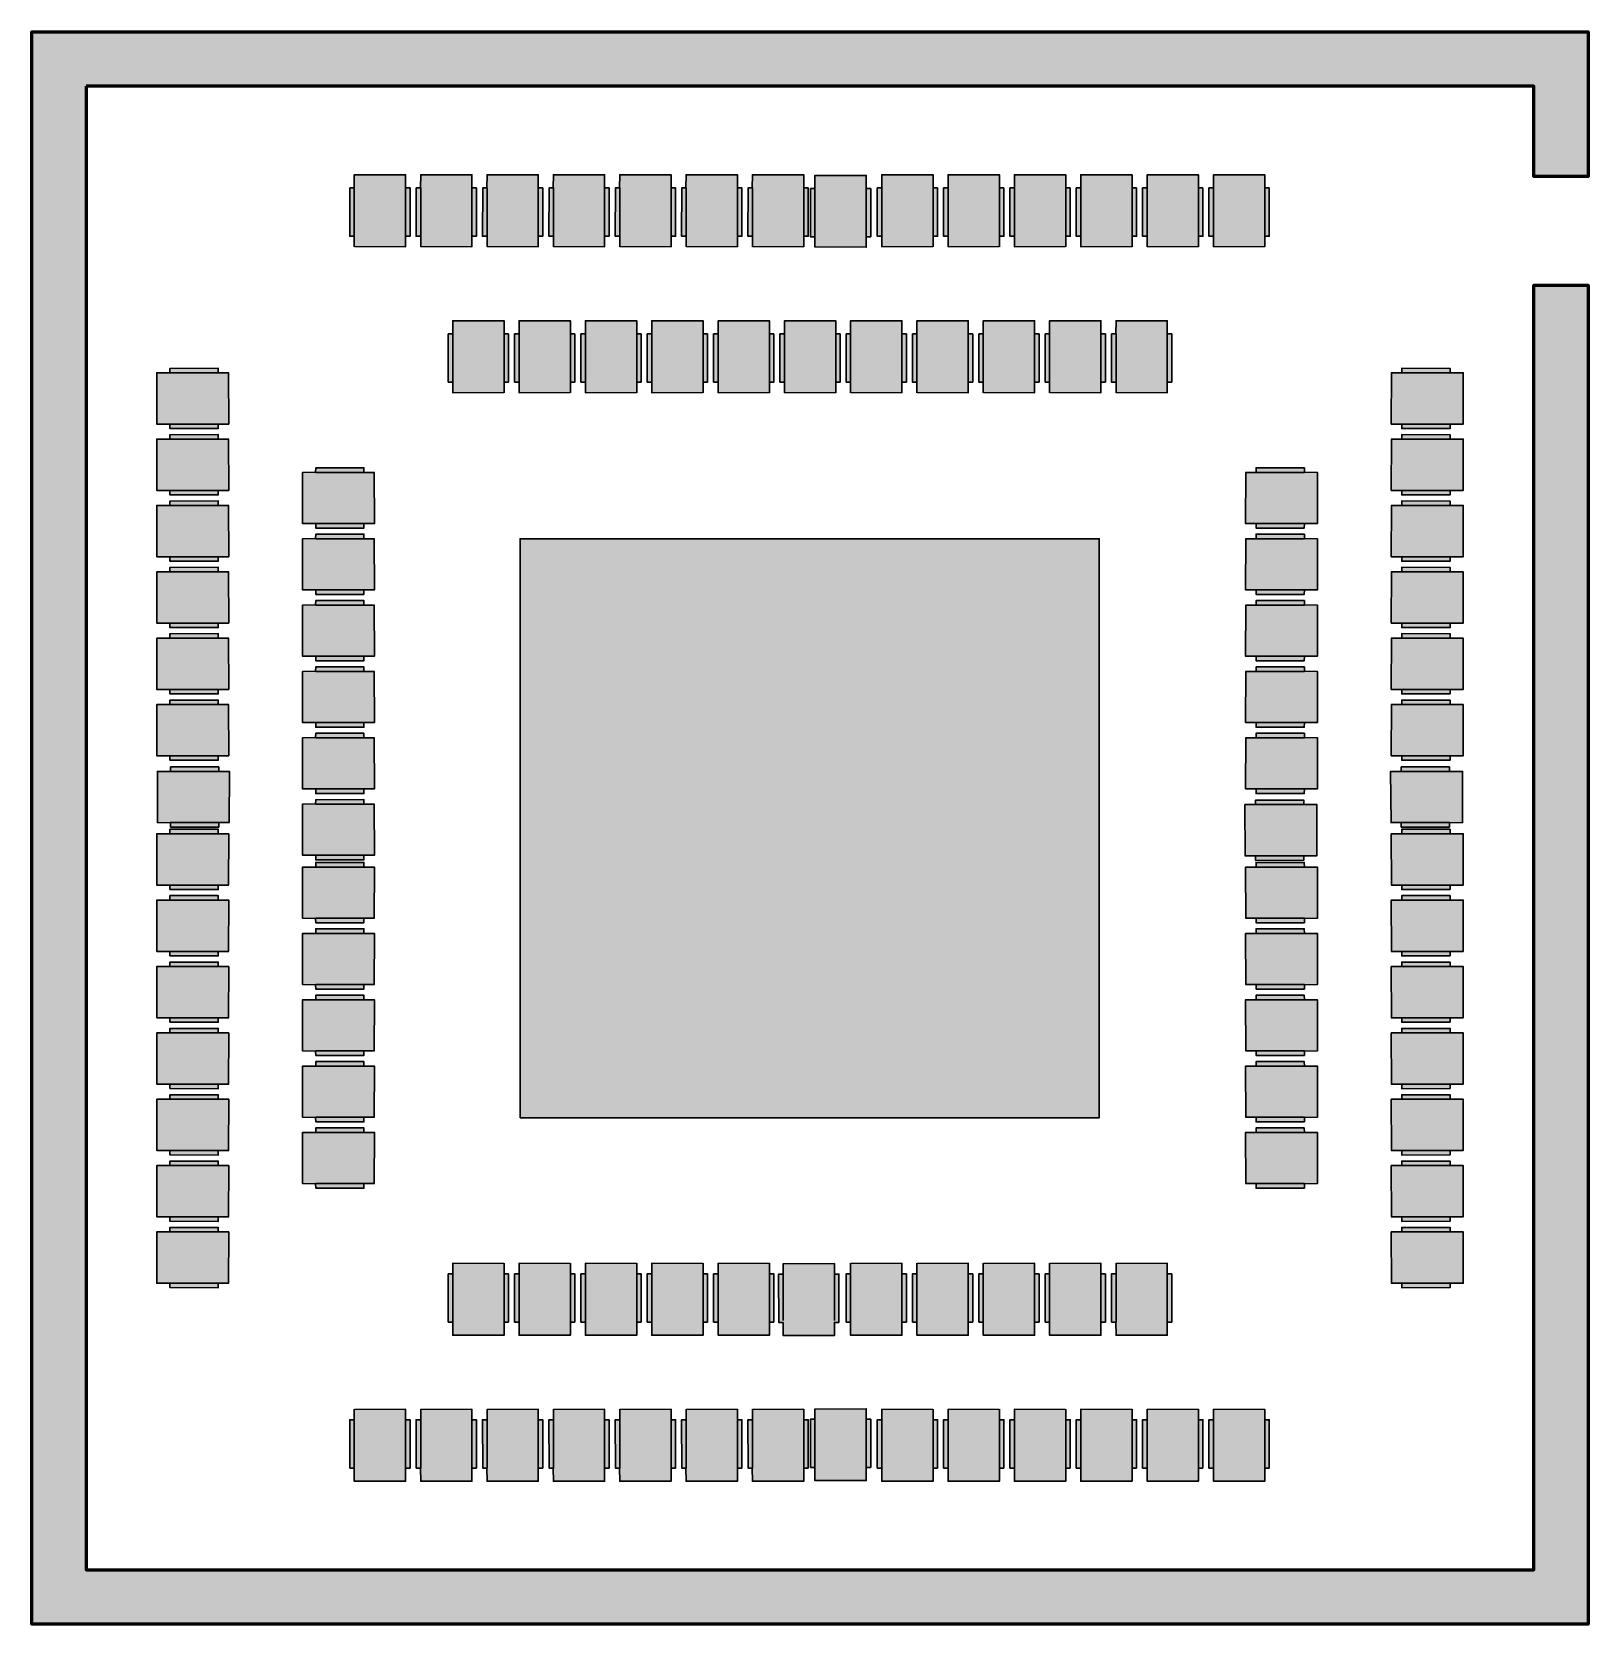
# Model space of a CAD drawing. Header units: feet. Extents: x 8.9 to 51.9, y 2 to 46.
import ezdxf

# ---------------------------------------------------------------- set-up
doc = ezdxf.new("R2010")
doc.units = ezdxf.units.FT
doc.header["$MEASUREMENT"] = 0
doc.linetypes.add('SOLID', pattern=[1, 1])
for name, color, linetype in [('SEATS', 7, 'SOLID'), ('STAGE', 7, 'SOLID'), ('WALLS', 7, 'SOLID')]:
    doc.layers.add(name, color=color, linetype=linetype)

msp = doc.modelspace()

# ---------------------------------------------------------------- hatches: boundary and pattern name
at = {"layer": 'SEATS', "linetype": 'SOLID', "true_color": 0xe6e6e6}
for points in [[(17.847, 40.051), (19.261, 40.042), (19.261, 40.333), (19.386, 40.333), (19.386, 41.666), (19.261, 41.667), (19.261, 42.029), (17.845, 42.029), (17.841, 41.67), (17.724, 41.667), (17.72, 40.333), (17.841, 40.333)], [(19.681, 40.051), (21.095, 40.042), (21.095, 40.333), (21.22, 40.333), (21.22, 41.666), (21.095, 41.667), (21.095, 42.029), (19.678, 42.029), (19.674, 41.67), (19.557, 41.667), (19.553, 40.333), (19.674, 40.333)], [(21.514, 40.051), (22.928, 40.042), (22.928, 40.333), (23.053, 40.333), (23.053, 41.666), (22.928, 41.667), (22.928, 42.029), (21.511, 42.029), (21.508, 41.67), (21.391, 41.667), (21.386, 40.333), (21.508, 40.333)], [(23.347, 40.051), (24.761, 40.042), (24.761, 40.333), (24.886, 40.333), (24.886, 41.666), (24.761, 41.667), (24.761, 42.029), (23.345, 42.029), (23.341, 41.67), (23.224, 41.667), (23.22, 40.333), (23.341, 40.333)], [(25.181, 40.051), (26.595, 40.042), (26.595, 40.333), (26.72, 40.333), (26.72, 41.666), (26.595, 41.667), (26.595, 42.029), (25.178, 42.029), (25.174, 41.67), (25.057, 41.667), (25.053, 40.333), (25.174, 40.333)], [(27.014, 40.051), (28.428, 40.042), (28.428, 40.333), (28.553, 40.333), (28.553, 41.666), (28.428, 41.667), (28.428, 42.029), (27.011, 42.029), (27.008, 41.67), (26.891, 41.667), (26.886, 40.333), (27.008, 40.333)], [(28.847, 40.051), (30.261, 40.042), (30.261, 40.333), (30.386, 40.333), (30.386, 41.666), (30.261, 41.667), (30.261, 42.029), (28.845, 42.029), (28.841, 41.67), (28.724, 41.667), (28.72, 40.333), (28.841, 40.333)], [(30.573, 40.035), (31.987, 40.025), (31.987, 40.317), (32.112, 40.317), (32.112, 41.65), (31.987, 41.65), (31.987, 42.013), (30.57, 42.013), (30.567, 41.654), (30.449, 41.65), (30.445, 40.317), (30.567, 40.317)], [(33.832, 40.051), (32.417, 40.042), (32.417, 40.333), (32.292, 40.333), (32.292, 41.666), (32.417, 41.667), (32.417, 42.029), (33.834, 42.029), (33.838, 41.67), (33.955, 41.667), (33.959, 40.333), (33.838, 40.333)], [(35.665, 40.051), (34.251, 40.042), (34.251, 40.333), (34.126, 40.333), (34.126, 41.666), (34.251, 41.667), (34.251, 42.029), (35.667, 42.029), (35.671, 41.67), (35.788, 41.667), (35.792, 40.333), (35.671, 40.333)], [(37.498, 40.051), (36.084, 40.042), (36.084, 40.333), (35.959, 40.333), (35.959, 41.666), (36.084, 41.667), (36.084, 42.029), (37.501, 42.029), (37.504, 41.67), (37.622, 41.667), (37.626, 40.333), (37.504, 40.333)], [(39.332, 40.051), (37.917, 40.042), (37.917, 40.333), (37.792, 40.333), (37.792, 41.666), (37.917, 41.667), (37.917, 42.029), (39.334, 42.029), (39.338, 41.67), (39.455, 41.667), (39.459, 40.333), (39.338, 40.333)], [(41.165, 40.051), (39.751, 40.042), (39.751, 40.333), (39.626, 40.333), (39.626, 41.666), (39.751, 41.667), (39.751, 42.029), (41.167, 42.029), (41.171, 41.67), (41.288, 41.667), (41.292, 40.333), (41.171, 40.333)], [(42.998, 40.051), (41.584, 40.042), (41.584, 40.333), (41.459, 40.333), (41.459, 41.666), (41.584, 41.667), (41.584, 42.029), (43.001, 42.029), (43.004, 41.67), (43.122, 41.667), (43.126, 40.333), (43.004, 40.333)], [(21.978, 36.017), (20.564, 36.007), (20.564, 36.299), (20.439, 36.299), (20.439, 37.632), (20.564, 37.632), (20.564, 37.995), (21.981, 37.995), (21.985, 37.636), (22.102, 37.632), (22.106, 36.299), (21.985, 36.299)], [(23.812, 36.017), (22.398, 36.007), (22.398, 36.299), (22.273, 36.299), (22.273, 37.632), (22.398, 37.632), (22.398, 37.995), (23.814, 37.995), (23.818, 37.636), (23.935, 37.632), (23.939, 36.299), (23.818, 36.299)], [(25.645, 36.017), (24.231, 36.007), (24.231, 36.299), (24.106, 36.299), (24.106, 37.632), (24.231, 37.632), (24.231, 37.995), (25.648, 37.995), (25.651, 37.636), (25.768, 37.632), (25.773, 36.299), (25.651, 36.299)], [(27.478, 36.017), (26.064, 36.007), (26.064, 36.299), (25.939, 36.299), (25.939, 37.632), (26.064, 37.632), (26.064, 37.995), (27.481, 37.995), (27.485, 37.636), (27.602, 37.632), (27.606, 36.299), (27.485, 36.299)], [(29.312, 36.017), (27.898, 36.007), (27.898, 36.299), (27.773, 36.299), (27.773, 37.632), (27.898, 37.632), (27.898, 37.995), (29.314, 37.995), (29.318, 37.636), (29.435, 37.632), (29.439, 36.299), (29.318, 36.299)], [(31.145, 36.017), (29.731, 36.007), (29.731, 36.299), (29.606, 36.299), (29.606, 37.632), (29.731, 37.632), (29.731, 37.995), (31.148, 37.995), (31.151, 37.636), (31.268, 37.632), (31.273, 36.299), (31.151, 36.299)], [(31.559, 36.017), (32.973, 36.007), (32.973, 36.299), (33.098, 36.299), (33.098, 37.632), (32.973, 37.632), (32.973, 37.995), (31.556, 37.995), (31.553, 37.636), (31.435, 37.632), (31.431, 36.299), (31.553, 36.299)], [(33.392, 36.017), (34.806, 36.007), (34.806, 36.299), (34.931, 36.299), (34.931, 37.632), (34.806, 37.632), (34.806, 37.995), (33.39, 37.995), (33.386, 37.636), (33.269, 37.632), (33.265, 36.299), (33.386, 36.299)], [(35.226, 36.017), (36.64, 36.007), (36.64, 36.299), (36.765, 36.299), (36.765, 37.632), (36.64, 37.632), (36.64, 37.995), (35.223, 37.995), (35.219, 37.636), (35.102, 37.632), (35.098, 36.299), (35.219, 36.299)], [(37.059, 36.017), (38.473, 36.007), (38.473, 36.299), (38.598, 36.299), (38.598, 37.632), (38.473, 37.632), (38.473, 37.995), (37.056, 37.995), (37.053, 37.636), (36.935, 37.632), (36.931, 36.299), (37.053, 36.299)], [(38.892, 36.017), (40.306, 36.007), (40.306, 36.299), (40.431, 36.299), (40.431, 37.632), (40.306, 37.632), (40.306, 37.995), (38.89, 37.995), (38.886, 37.636), (38.769, 37.632), (38.765, 36.299), (38.886, 36.299)], [(14.367, 36.555), (14.376, 35.141), (14.085, 35.141), (14.085, 35.016), (12.751, 35.016), (12.751, 35.141), (12.388, 35.141), (12.388, 36.557), (12.747, 36.561), (12.751, 36.678), (14.085, 36.682), (14.085, 36.561)], [(46.504, 36.555), (46.494, 35.141), (46.786, 35.141), (46.786, 35.016), (48.119, 35.016), (48.119, 35.141), (48.482, 35.141), (48.482, 36.557), (48.123, 36.561), (48.119, 36.678), (46.786, 36.682), (46.786, 36.561)], [(14.367, 34.722), (14.376, 33.307), (14.085, 33.307), (14.085, 33.182), (12.751, 33.182), (12.751, 33.307), (12.388, 33.307), (12.388, 34.724), (12.747, 34.728), (12.751, 34.845), (14.085, 34.849), (14.085, 34.728)], [(46.504, 34.722), (46.494, 33.307), (46.786, 33.307), (46.786, 33.182), (48.119, 33.182), (48.119, 33.307), (48.482, 33.307), (48.482, 34.724), (48.123, 34.728), (48.119, 34.845), (46.786, 34.849), (46.786, 34.728)], [(18.393, 33.805), (18.402, 32.39), (18.11, 32.39), (18.11, 32.265), (16.777, 32.265), (16.777, 32.39), (16.414, 32.39), (16.414, 33.807), (16.773, 33.811), (16.777, 33.928), (18.11, 33.932), (18.11, 33.811)], [(42.478, 33.805), (42.469, 32.39), (42.76, 32.39), (42.76, 32.265), (44.093, 32.265), (44.094, 32.39), (44.456, 32.39), (44.456, 33.807), (44.097, 33.811), (44.094, 33.928), (42.76, 33.932), (42.76, 33.811)], [(14.367, 32.888), (14.376, 31.474), (14.085, 31.474), (14.085, 31.349), (12.751, 31.349), (12.751, 31.474), (12.388, 31.474), (12.388, 32.891), (12.747, 32.894), (12.751, 33.012), (14.085, 33.016), (14.085, 32.894)], [(46.504, 32.888), (46.494, 31.474), (46.786, 31.474), (46.786, 31.349), (48.119, 31.349), (48.119, 31.474), (48.482, 31.474), (48.482, 32.891), (48.123, 32.894), (48.119, 33.012), (46.786, 33.016), (46.786, 32.894)], [(18.393, 31.971), (18.402, 30.557), (18.11, 30.557), (18.11, 30.432), (16.777, 30.432), (16.777, 30.557), (16.414, 30.557), (16.414, 31.974), (16.773, 31.977), (16.777, 32.095), (18.11, 32.099), (18.11, 31.977)], [(42.478, 31.971), (42.469, 30.557), (42.76, 30.557), (42.76, 30.432), (44.093, 30.432), (44.094, 30.557), (44.456, 30.557), (44.456, 31.974), (44.097, 31.977), (44.094, 32.095), (42.76, 32.099), (42.76, 31.977)], [(14.367, 31.055), (14.376, 29.641), (14.085, 29.641), (14.085, 29.516), (12.751, 29.516), (12.751, 29.641), (12.388, 29.641), (12.388, 31.057), (12.747, 31.061), (12.751, 31.178), (14.085, 31.182), (14.085, 31.061)], [(46.504, 31.055), (46.494, 29.641), (46.786, 29.641), (46.786, 29.516), (48.119, 29.516), (48.119, 29.641), (48.482, 29.641), (48.482, 31.057), (48.123, 31.061), (48.119, 31.178), (46.786, 31.182), (46.786, 31.061)], [(18.393, 30.138), (18.402, 28.724), (18.11, 28.724), (18.11, 28.599), (16.777, 28.599), (16.777, 28.724), (16.414, 28.724), (16.414, 30.14), (16.773, 30.144), (16.777, 30.261), (18.11, 30.265), (18.11, 30.144)], [(42.478, 30.138), (42.469, 28.724), (42.76, 28.724), (42.76, 28.599), (44.093, 28.599), (44.094, 28.724), (44.456, 28.724), (44.456, 30.14), (44.097, 30.144), (44.094, 30.261), (42.76, 30.265), (42.76, 30.144)], [(14.367, 29.222), (14.376, 27.807), (14.085, 27.807), (14.085, 27.682), (12.751, 27.682), (12.751, 27.807), (12.388, 27.807), (12.388, 29.224), (12.747, 29.228), (12.751, 29.345), (14.085, 29.349), (14.085, 29.228)], [(46.504, 29.222), (46.494, 27.807), (46.786, 27.807), (46.786, 27.682), (48.119, 27.682), (48.119, 27.807), (48.482, 27.807), (48.482, 29.224), (48.123, 29.228), (48.119, 29.345), (46.786, 29.349), (46.786, 29.228)], [(18.393, 28.305), (18.402, 26.89), (18.11, 26.89), (18.11, 26.765), (16.777, 26.765), (16.777, 26.89), (16.414, 26.89), (16.414, 28.307), (16.773, 28.311), (16.777, 28.428), (18.11, 28.432), (18.11, 28.311)], [(42.478, 28.305), (42.469, 26.89), (42.76, 26.89), (42.76, 26.765), (44.093, 26.765), (44.094, 26.89), (44.456, 26.89), (44.456, 28.307), (44.097, 28.311), (44.094, 28.428), (42.76, 28.432), (42.76, 28.311)], [(14.367, 27.388), (14.376, 25.974), (14.085, 25.974), (14.085, 25.849), (12.751, 25.849), (12.751, 25.974), (12.388, 25.974), (12.388, 27.391), (12.747, 27.394), (12.751, 27.512), (14.085, 27.516), (14.085, 27.394)], [(46.504, 27.388), (46.494, 25.974), (46.786, 25.974), (46.786, 25.849), (48.119, 25.849), (48.119, 25.974), (48.482, 25.974), (48.482, 27.391), (48.123, 27.394), (48.119, 27.512), (46.786, 27.516), (46.786, 27.394)], [(18.393, 26.471), (18.402, 25.057), (18.11, 25.057), (18.11, 24.932), (16.777, 24.932), (16.777, 25.057), (16.414, 25.057), (16.414, 26.474), (16.773, 26.477), (16.777, 26.595), (18.11, 26.599), (18.11, 26.477)], [(42.478, 26.471), (42.469, 25.057), (42.76, 25.057), (42.76, 24.932), (44.093, 24.932), (44.094, 25.057), (44.456, 25.057), (44.456, 26.474), (44.097, 26.477), (44.094, 26.595), (42.76, 26.599), (42.76, 26.477)], [(14.383, 24.129), (14.392, 25.544), (14.101, 25.544), (14.101, 25.669), (12.768, 25.669), (12.767, 25.544), (12.405, 25.544), (12.405, 24.127), (12.764, 24.123), (12.767, 24.006), (14.101, 24.002), (14.101, 24.123)], [(46.488, 24.129), (46.478, 25.544), (46.77, 25.544), (46.77, 25.669), (48.103, 25.669), (48.103, 25.544), (48.466, 25.544), (48.466, 24.127), (48.107, 24.123), (48.103, 24.006), (46.77, 24.002), (46.77, 24.123)], [(18.393, 24.638), (18.402, 23.224), (18.11, 23.224), (18.11, 23.099), (16.777, 23.099), (16.777, 23.224), (16.414, 23.224), (16.414, 24.64), (16.773, 24.644), (16.777, 24.761), (18.11, 24.765), (18.11, 24.644)], [(42.462, 23.212), (42.452, 24.627), (42.744, 24.627), (42.744, 24.752), (44.077, 24.752), (44.077, 24.627), (44.44, 24.627), (44.44, 23.21), (44.081, 23.206), (44.077, 23.089), (42.744, 23.085), (42.744, 23.206)], [(14.367, 22.404), (14.376, 23.818), (14.085, 23.818), (14.085, 23.943), (12.751, 23.943), (12.751, 23.818), (12.388, 23.818), (12.388, 22.401), (12.747, 22.398), (12.751, 22.281), (14.085, 22.276), (14.085, 22.398)], [(46.504, 22.404), (46.494, 23.818), (46.786, 23.818), (46.786, 23.943), (48.119, 23.943), (48.119, 23.818), (48.482, 23.818), (48.482, 22.401), (48.123, 22.398), (48.119, 22.281), (46.786, 22.276), (46.786, 22.398)], [(18.393, 21.487), (18.402, 22.901), (18.11, 22.901), (18.11, 23.026), (16.777, 23.026), (16.777, 22.901), (16.414, 22.901), (16.414, 21.484), (16.773, 21.481), (16.777, 21.363), (18.11, 21.359), (18.11, 21.481)], [(42.478, 21.487), (42.469, 22.901), (42.76, 22.901), (42.76, 23.026), (44.093, 23.026), (44.094, 22.901), (44.456, 22.901), (44.456, 21.484), (44.097, 21.481), (44.094, 21.363), (42.76, 21.359), (42.76, 21.481)], [(14.367, 20.571), (14.376, 21.985), (14.085, 21.985), (14.085, 22.11), (12.751, 22.11), (12.751, 21.985), (12.388, 21.985), (12.388, 20.568), (12.747, 20.564), (12.751, 20.447), (14.085, 20.443), (14.085, 20.564)], [(46.504, 20.571), (46.494, 21.985), (46.786, 21.985), (46.786, 22.11), (48.119, 22.11), (48.119, 21.985), (48.482, 21.985), (48.482, 20.568), (48.123, 20.564), (48.119, 20.447), (46.786, 20.443), (46.786, 20.564)], [(18.393, 19.654), (18.402, 21.068), (18.11, 21.068), (18.11, 21.193), (16.777, 21.193), (16.777, 21.068), (16.414, 21.068), (16.414, 19.651), (16.773, 19.647), (16.777, 19.53), (18.11, 19.526), (18.11, 19.647)], [(42.478, 19.654), (42.469, 21.068), (42.76, 21.068), (42.76, 21.193), (44.093, 21.193), (44.094, 21.068), (44.456, 21.068), (44.456, 19.651), (44.097, 19.647), (44.094, 19.53), (42.76, 19.526), (42.76, 19.647)], [(14.367, 18.737), (14.376, 20.151), (14.085, 20.151), (14.085, 20.276), (12.751, 20.276), (12.751, 20.151), (12.388, 20.151), (12.388, 18.735), (12.747, 18.731), (12.751, 18.614), (14.085, 18.61), (14.085, 18.731)], [(46.504, 18.737), (46.494, 20.151), (46.786, 20.151), (46.786, 20.276), (48.119, 20.276), (48.119, 20.151), (48.482, 20.151), (48.482, 18.735), (48.123, 18.731), (48.119, 18.614), (46.786, 18.61), (46.786, 18.731)], [(18.393, 17.82), (18.402, 19.234), (18.11, 19.234), (18.11, 19.359), (16.777, 19.359), (16.777, 19.234), (16.414, 19.234), (16.414, 17.818), (16.773, 17.814), (16.777, 17.697), (18.11, 17.693), (18.11, 17.814)], [(42.478, 17.82), (42.469, 19.234), (42.76, 19.234), (42.76, 19.359), (44.093, 19.359), (44.094, 19.234), (44.456, 19.234), (44.456, 17.818), (44.097, 17.814), (44.094, 17.697), (42.76, 17.693), (42.76, 17.814)], [(14.367, 16.904), (14.376, 18.318), (14.085, 18.318), (14.085, 18.443), (12.751, 18.443), (12.751, 18.318), (12.388, 18.318), (12.388, 16.901), (12.747, 16.898), (12.751, 16.781), (14.085, 16.776), (14.085, 16.898)], [(46.504, 16.904), (46.494, 18.318), (46.786, 18.318), (46.786, 18.443), (48.119, 18.443), (48.119, 18.318), (48.482, 18.318), (48.482, 16.901), (48.123, 16.898), (48.119, 16.781), (46.786, 16.776), (46.786, 16.898)], [(18.393, 15.987), (18.402, 17.401), (18.11, 17.401), (18.11, 17.526), (16.777, 17.526), (16.777, 17.401), (16.414, 17.401), (16.414, 15.984), (16.773, 15.981), (16.777, 15.863), (18.11, 15.859), (18.11, 15.981)], [(42.478, 15.987), (42.469, 17.401), (42.76, 17.401), (42.76, 17.526), (44.093, 17.526), (44.094, 17.401), (44.456, 17.401), (44.456, 15.984), (44.097, 15.981), (44.094, 15.863), (42.76, 15.859), (42.76, 15.981)], [(14.367, 15.071), (14.376, 16.485), (14.085, 16.485), (14.085, 16.61), (12.751, 16.61), (12.751, 16.485), (12.388, 16.485), (12.388, 15.068), (12.747, 15.064), (12.751, 14.947), (14.085, 14.943), (14.085, 15.064)], [(46.504, 15.071), (46.494, 16.485), (46.786, 16.485), (46.786, 16.61), (48.119, 16.61), (48.119, 16.485), (48.482, 16.485), (48.482, 15.068), (48.123, 15.064), (48.119, 14.947), (46.786, 14.943), (46.786, 15.064)], [(18.393, 14.154), (18.402, 15.568), (18.11, 15.568), (18.11, 15.693), (16.777, 15.693), (16.777, 15.568), (16.414, 15.568), (16.414, 14.151), (16.773, 14.147), (16.777, 14.03), (18.11, 14.026), (18.11, 14.147)], [(42.478, 14.154), (42.469, 15.568), (42.76, 15.568), (42.76, 15.693), (44.093, 15.693), (44.094, 15.568), (44.456, 15.568), (44.456, 14.151), (44.097, 14.147), (44.094, 14.03), (42.76, 14.026), (42.76, 14.147)], [(14.367, 13.237), (14.376, 14.651), (14.085, 14.651), (14.085, 14.776), (12.751, 14.776), (12.751, 14.651), (12.388, 14.651), (12.388, 13.235), (12.747, 13.231), (12.751, 13.114), (14.085, 13.11), (14.085, 13.231)], [(46.504, 13.237), (46.494, 14.651), (46.786, 14.651), (46.786, 14.776), (48.119, 14.776), (48.119, 14.651), (48.482, 14.651), (48.482, 13.235), (48.123, 13.231), (48.119, 13.114), (46.786, 13.11), (46.786, 13.231)], [(14.367, 11.404), (14.376, 12.818), (14.085, 12.818), (14.085, 12.943), (12.751, 12.943), (12.751, 12.818), (12.388, 12.818), (12.388, 11.401), (12.747, 11.398), (12.751, 11.281), (14.085, 11.276), (14.085, 11.398)], [(46.504, 11.404), (46.494, 12.818), (46.786, 12.818), (46.786, 12.943), (48.119, 12.943), (48.119, 12.818), (48.482, 12.818), (48.482, 11.401), (48.123, 11.398), (48.119, 11.281), (46.786, 11.276), (46.786, 11.398)], [(21.978, 11.941), (20.564, 11.951), (20.564, 11.659), (20.439, 11.659), (20.439, 10.326), (20.564, 10.326), (20.564, 9.963), (21.981, 9.963), (21.985, 10.322), (22.102, 10.326), (22.106, 11.659), (21.985, 11.659)], [(23.812, 11.941), (22.398, 11.951), (22.398, 11.659), (22.273, 11.659), (22.273, 10.326), (22.398, 10.326), (22.398, 9.963), (23.814, 9.963), (23.818, 10.322), (23.935, 10.326), (23.939, 11.659), (23.818, 11.659)], [(25.645, 11.941), (24.231, 11.951), (24.231, 11.659), (24.106, 11.659), (24.106, 10.326), (24.231, 10.326), (24.231, 9.963), (25.648, 9.963), (25.651, 10.322), (25.768, 10.326), (25.773, 11.659), (25.651, 11.659)], [(27.478, 11.941), (26.064, 11.951), (26.064, 11.659), (25.939, 11.659), (25.939, 10.326), (26.064, 10.326), (26.064, 9.963), (27.481, 9.963), (27.485, 10.322), (27.602, 10.326), (27.606, 11.659), (27.485, 11.659)], [(29.312, 11.941), (27.898, 11.951), (27.898, 11.659), (27.773, 11.659), (27.773, 10.326), (27.898, 10.326), (27.898, 9.963), (29.314, 9.963), (29.318, 10.322), (29.435, 10.326), (29.439, 11.659), (29.318, 11.659)], [(29.697, 11.933), (31.111, 11.942), (31.111, 11.651), (31.236, 11.651), (31.236, 10.317), (31.111, 10.317), (31.111, 9.954), (29.694, 9.954), (29.69, 10.313), (29.573, 10.317), (29.569, 11.651), (29.69, 11.651)], [(31.559, 11.941), (32.973, 11.951), (32.973, 11.659), (33.098, 11.659), (33.098, 10.326), (32.973, 10.326), (32.973, 9.963), (31.556, 9.963), (31.553, 10.322), (31.435, 10.326), (31.431, 11.659), (31.553, 11.659)], [(33.392, 11.941), (34.806, 11.951), (34.806, 11.659), (34.931, 11.659), (34.931, 10.326), (34.806, 10.326), (34.806, 9.963), (33.39, 9.963), (33.386, 10.322), (33.269, 10.326), (33.265, 11.659), (33.386, 11.659)], [(35.226, 11.941), (36.64, 11.951), (36.64, 11.659), (36.765, 11.659), (36.765, 10.326), (36.64, 10.326), (36.64, 9.963), (35.223, 9.963), (35.219, 10.322), (35.102, 10.326), (35.098, 11.659), (35.219, 11.659)], [(37.059, 11.941), (38.473, 11.951), (38.473, 11.659), (38.598, 11.659), (38.598, 10.326), (38.473, 10.326), (38.473, 9.963), (37.056, 9.963), (37.053, 10.322), (36.935, 10.326), (36.931, 11.659), (37.053, 11.659)], [(38.892, 11.941), (40.306, 11.951), (40.306, 11.659), (40.431, 11.659), (40.431, 10.326), (40.306, 10.326), (40.306, 9.963), (38.89, 9.963), (38.886, 10.322), (38.769, 10.326), (38.765, 11.659), (38.886, 11.659)], [(30.573, 7.924), (31.987, 7.933), (31.987, 7.641), (32.112, 7.641), (32.112, 6.308), (31.987, 6.308), (31.987, 5.945), (30.57, 5.945), (30.567, 6.304), (30.449, 6.308), (30.445, 7.641), (30.567, 7.641)], [(17.847, 7.907), (19.261, 7.917), (19.261, 7.625), (19.386, 7.625), (19.386, 6.292), (19.261, 6.292), (19.261, 5.929), (17.845, 5.929), (17.841, 6.288), (17.724, 6.292), (17.72, 7.625), (17.841, 7.625)], [(19.681, 7.907), (21.095, 7.917), (21.095, 7.625), (21.22, 7.625), (21.22, 6.292), (21.095, 6.292), (21.095, 5.929), (19.678, 5.929), (19.674, 6.288), (19.557, 6.292), (19.553, 7.625), (19.674, 7.625)], [(21.514, 7.907), (22.928, 7.917), (22.928, 7.625), (23.053, 7.625), (23.053, 6.292), (22.928, 6.292), (22.928, 5.929), (21.511, 5.929), (21.508, 6.288), (21.391, 6.292), (21.386, 7.625), (21.508, 7.625)], [(23.347, 7.907), (24.761, 7.917), (24.761, 7.625), (24.886, 7.625), (24.886, 6.292), (24.761, 6.292), (24.761, 5.929), (23.345, 5.929), (23.341, 6.288), (23.224, 6.292), (23.22, 7.625), (23.341, 7.625)], [(25.181, 7.907), (26.595, 7.917), (26.595, 7.625), (26.72, 7.625), (26.72, 6.292), (26.595, 6.292), (26.595, 5.929), (25.178, 5.929), (25.174, 6.288), (25.057, 6.292), (25.053, 7.625), (25.174, 7.625)], [(27.014, 7.907), (28.428, 7.917), (28.428, 7.625), (28.553, 7.625), (28.553, 6.292), (28.428, 6.292), (28.428, 5.929), (27.011, 5.929), (27.008, 6.288), (26.891, 6.292), (26.886, 7.625), (27.008, 7.625)], [(28.847, 7.907), (30.261, 7.917), (30.261, 7.625), (30.386, 7.625), (30.386, 6.292), (30.261, 6.292), (30.261, 5.929), (28.845, 5.929), (28.841, 6.288), (28.724, 6.292), (28.72, 7.625), (28.841, 7.625)], [(33.832, 7.907), (32.417, 7.917), (32.417, 7.625), (32.292, 7.625), (32.292, 6.292), (32.417, 6.292), (32.417, 5.929), (33.834, 5.929), (33.838, 6.288), (33.955, 6.292), (33.959, 7.625), (33.838, 7.625)], [(35.665, 7.907), (34.251, 7.917), (34.251, 7.625), (34.126, 7.625), (34.126, 6.292), (34.251, 6.292), (34.251, 5.929), (35.667, 5.929), (35.671, 6.288), (35.788, 6.292), (35.792, 7.625), (35.671, 7.625)], [(37.498, 7.907), (36.084, 7.917), (36.084, 7.625), (35.959, 7.625), (35.959, 6.292), (36.084, 6.292), (36.084, 5.929), (37.501, 5.929), (37.504, 6.288), (37.622, 6.292), (37.626, 7.625), (37.504, 7.625)], [(39.332, 7.907), (37.917, 7.917), (37.917, 7.625), (37.792, 7.625), (37.792, 6.292), (37.917, 6.292), (37.917, 5.929), (39.334, 5.929), (39.338, 6.288), (39.455, 6.292), (39.459, 7.625), (39.338, 7.625)], [(41.165, 7.907), (39.751, 7.917), (39.751, 7.625), (39.626, 7.625), (39.626, 6.292), (39.751, 6.292), (39.751, 5.929), (41.167, 5.929), (41.171, 6.288), (41.288, 6.292), (41.292, 7.625), (41.171, 7.625)], [(42.998, 7.907), (41.584, 7.917), (41.584, 7.625), (41.459, 7.625), (41.459, 6.292), (41.584, 6.292), (41.584, 5.929), (43.001, 5.929), (43.004, 6.288), (43.122, 6.292), (43.126, 7.625), (43.004, 7.625)]]:
    msp.add_hatch(color=254, dxfattribs=at).paths.add_polyline_path(points, is_closed=False, flags=0)
at = {"layer": 'STAGE', "linetype": 'SOLID', "true_color": 0xf9f7fa}
msp.add_hatch(color=7, dxfattribs=at).paths.add_polyline_path([(22.426, 15.972), (38.426, 15.972), (38.426, 31.972), (22.426, 31.972)], flags=0)
at = {"layer": 'WALLS', "linetype": 'SOLID', "true_color": 0xe6e6e5}
msp.add_hatch(color=254, dxfattribs=at).paths.add_polyline_path([(10.435, 44.479), (10.435, 3.479), (50.435, 3.479), (50.435, 38.979), (51.935, 38.979), (51.935, 1.979), (8.935, 1.979), (8.935, 45.979), (51.935, 45.979), (51.935, 41.979), (50.435, 41.979), (50.435, 44.479)], flags=0)

# ---------------------------------------------------------------- linework, layer by layer
at = {"layer": 'SEATS', "color": 253, "linetype": 'SOLID', "lineweight": 30, "true_color": 0x999999}
for p, q in [((17.845, 41.667), (17.845, 40.333)), ((19.261, 41.667), (19.261, 40.333)), ((19.678, 41.667), (19.678, 40.333)), ((21.095, 41.667), (21.095, 40.333)), ((21.511, 41.667), (21.511, 40.333)), ((22.928, 41.667), (22.928, 40.333)), ((23.345, 41.667), (23.345, 40.333)), ((24.761, 41.667), (24.761, 40.333)), ((25.178, 41.667), (25.178, 40.333)), ((26.595, 41.667), (26.595, 40.333)), ((27.011, 41.667), (27.011, 40.333)), ((28.428, 41.667), (28.428, 40.333)), ((28.845, 41.667), (28.845, 40.333)), ((30.261, 41.667), (30.261, 40.333)), ((30.57, 41.65), (30.57, 40.317)), ((31.987, 41.65), (31.987, 40.317)), ((32.417, 41.666), (32.417, 40.333)), ((33.834, 41.667), (33.834, 40.333)), ((34.251, 41.666), (34.251, 40.333)), ((35.667, 41.667), (35.667, 40.333)), ((36.084, 41.666), (36.084, 40.333)), ((37.501, 41.667), (37.501, 40.333)), ((37.917, 41.666), (37.917, 40.333)), ((39.334, 41.667), (39.334, 40.333)), ((39.751, 41.666), (39.751, 40.333)), ((41.167, 41.667), (41.167, 40.333)), ((41.584, 41.666), (41.584, 40.333)), ((43.001, 41.667), (43.001, 40.333)), ((17.845, 40.042), (17.845, 40.333)), ((19.678, 40.042), (19.678, 40.333)), ((21.511, 40.042), (21.511, 40.333)), ((23.345, 40.042), (23.345, 40.333)), ((25.178, 40.042), (25.178, 40.333)), ((27.011, 40.042), (27.011, 40.333)), ((28.845, 40.042), (28.845, 40.333)), ((30.57, 40.025), (30.57, 40.317)), ((33.834, 40.042), (33.834, 40.333)), ((35.667, 40.042), (35.667, 40.333)), ((37.501, 40.042), (37.501, 40.333)), ((39.334, 40.042), (39.334, 40.333)), ((41.167, 40.042), (41.167, 40.333)), ((43.001, 40.042), (43.001, 40.333)), ((20.564, 37.632), (20.564, 36.299)), ((21.981, 37.633), (21.981, 36.299)), ((22.398, 37.632), (22.398, 36.299)), ((23.814, 37.633), (23.814, 36.299)), ((24.231, 37.632), (24.231, 36.299)), ((25.648, 37.633), (25.648, 36.299)), ((26.064, 37.632), (26.064, 36.299)), ((27.481, 37.633), (27.481, 36.299)), ((27.898, 37.632), (27.898, 36.299)), ((29.314, 37.633), (29.314, 36.299)), ((29.731, 37.632), (29.731, 36.299)), ((31.148, 37.633), (31.148, 36.299)), ((31.556, 37.633), (31.556, 36.299)), ((32.973, 37.632), (32.973, 36.299)), ((33.39, 37.633), (33.39, 36.299)), ((34.806, 37.632), (34.806, 36.299)), ((35.223, 37.633), (35.223, 36.299)), ((36.64, 37.632), (36.64, 36.299)), ((37.056, 37.633), (37.056, 36.299)), ((38.473, 37.632), (38.473, 36.299)), ((38.89, 37.633), (38.89, 36.299)), ((40.306, 37.632), (40.306, 36.299)), ((12.751, 36.557), (14.084, 36.557)), ((14.376, 36.557), (14.085, 36.557)), ((46.494, 36.557), (46.786, 36.557)), ((48.12, 36.557), (46.786, 36.557)), ((21.981, 36.007), (21.981, 36.299)), ((23.814, 36.007), (23.814, 36.299)), ((25.648, 36.007), (25.648, 36.299)), ((27.481, 36.007), (27.481, 36.299)), ((29.314, 36.007), (29.314, 36.299)), ((31.148, 36.007), (31.148, 36.299)), ((31.556, 36.007), (31.556, 36.299)), ((33.39, 36.007), (33.39, 36.299)), ((35.223, 36.007), (35.223, 36.299)), ((37.056, 36.007), (37.056, 36.299)), ((38.89, 36.007), (38.89, 36.299)), ((12.751, 35.141), (14.085, 35.141)), ((48.119, 35.141), (46.786, 35.141)), ((12.751, 34.724), (14.084, 34.724)), ((14.376, 34.724), (14.085, 34.724)), ((46.494, 34.724), (46.786, 34.724)), ((48.12, 34.724), (46.786, 34.724)), ((16.777, 33.807), (18.11, 33.807)), ((18.402, 33.807), (18.11, 33.807)), ((42.469, 33.807), (42.76, 33.807)), ((44.094, 33.807), (42.76, 33.807)), ((12.751, 33.307), (14.085, 33.307)), ((48.119, 33.307), (46.786, 33.307)), ((12.751, 32.891), (14.084, 32.891)), ((14.376, 32.891), (14.085, 32.891)), ((46.494, 32.891), (46.786, 32.891)), ((48.12, 32.891), (46.786, 32.891)), ((16.777, 32.39), (18.11, 32.39)), ((44.094, 32.39), (42.76, 32.39)), ((16.777, 31.974), (18.11, 31.974)), ((18.402, 31.974), (18.11, 31.974)), ((42.469, 31.974), (42.76, 31.974)), ((44.094, 31.974), (42.76, 31.974)), ((12.751, 31.474), (14.085, 31.474)), ((48.119, 31.474), (46.786, 31.474)), ((12.751, 31.057), (14.084, 31.057)), ((14.376, 31.057), (14.085, 31.057)), ((46.494, 31.057), (46.786, 31.057)), ((48.12, 31.057), (46.786, 31.057)), ((16.777, 30.557), (18.11, 30.557)), ((44.094, 30.557), (42.76, 30.557)), ((16.777, 30.14), (18.11, 30.14)), ((18.402, 30.14), (18.11, 30.14)), ((42.469, 30.14), (42.76, 30.14)), ((44.094, 30.14), (42.76, 30.14)), ((12.751, 29.641), (14.085, 29.641)), ((48.119, 29.641), (46.786, 29.641)), ((12.751, 29.224), (14.084, 29.224)), ((14.376, 29.224), (14.085, 29.224)), ((46.494, 29.224), (46.786, 29.224)), ((48.12, 29.224), (46.786, 29.224)), ((16.777, 28.724), (18.11, 28.724)), ((44.094, 28.724), (42.76, 28.724)), ((16.777, 28.307), (18.11, 28.307)), ((18.402, 28.307), (18.11, 28.307)), ((42.469, 28.307), (42.76, 28.307)), ((44.094, 28.307), (42.76, 28.307)), ((12.751, 27.807), (14.085, 27.807)), ((48.119, 27.807), (46.786, 27.807)), ((12.751, 27.391), (14.084, 27.391)), ((14.376, 27.391), (14.085, 27.391)), ((46.494, 27.391), (46.786, 27.391)), ((48.12, 27.391), (46.786, 27.391)), ((16.777, 26.89), (18.11, 26.89)), ((44.094, 26.89), (42.76, 26.89)), ((16.777, 26.474), (18.11, 26.474)), ((18.402, 26.474), (18.11, 26.474)), ((42.469, 26.474), (42.76, 26.474)), ((44.094, 26.474), (42.76, 26.474)), ((12.751, 25.974), (14.085, 25.974)), ((48.119, 25.974), (46.786, 25.974)), ((12.768, 25.544), (14.101, 25.544)), ((48.103, 25.544), (46.77, 25.544)), ((16.777, 25.057), (18.11, 25.057)), ((16.777, 24.64), (18.11, 24.64)), ((18.402, 24.64), (18.11, 24.64)), ((44.094, 25.057), (42.76, 25.057)), ((44.077, 24.627), (42.744, 24.627)), ((12.751, 23.818), (14.085, 23.818)), ((12.767, 24.127), (14.101, 24.127)), ((14.392, 24.127), (14.101, 24.127)), ((46.478, 24.127), (46.77, 24.127)), ((48.103, 24.127), (46.77, 24.127)), ((48.119, 23.818), (46.786, 23.818)), ((16.777, 23.224), (18.11, 23.224)), ((16.777, 22.901), (18.11, 22.901)), ((42.452, 23.21), (42.744, 23.21)), ((44.077, 23.21), (42.744, 23.21)), ((44.094, 22.901), (42.76, 22.901)), ((12.751, 22.401), (14.084, 22.401)), ((14.376, 22.401), (14.085, 22.401)), ((46.494, 22.401), (46.786, 22.401)), ((48.12, 22.401), (46.786, 22.401)), ((12.751, 21.985), (14.085, 21.985)), ((48.119, 21.985), (46.786, 21.985)), ((16.777, 21.484), (18.11, 21.484)), ((18.402, 21.484), (18.11, 21.484)), ((42.469, 21.484), (42.76, 21.484)), ((44.094, 21.484), (42.76, 21.484)), ((16.777, 21.068), (18.11, 21.068)), ((44.094, 21.068), (42.76, 21.068)), ((12.751, 20.568), (14.084, 20.568)), ((14.376, 20.568), (14.085, 20.568)), ((46.494, 20.568), (46.786, 20.568)), ((48.12, 20.568), (46.786, 20.568)), ((12.751, 20.151), (14.085, 20.151)), ((48.119, 20.151), (46.786, 20.151)), ((16.777, 19.651), (18.11, 19.651)), ((18.402, 19.651), (18.11, 19.651)), ((42.469, 19.651), (42.76, 19.651)), ((44.094, 19.651), (42.76, 19.651)), ((16.777, 19.234), (18.11, 19.234)), ((44.094, 19.234), (42.76, 19.234)), ((12.751, 18.735), (14.084, 18.735)), ((14.376, 18.735), (14.085, 18.735)), ((46.494, 18.735), (46.786, 18.735)), ((48.12, 18.735), (46.786, 18.735)), ((12.751, 18.318), (14.085, 18.318)), ((48.119, 18.318), (46.786, 18.318)), ((16.777, 17.818), (18.11, 17.818)), ((18.402, 17.818), (18.11, 17.818)), ((42.469, 17.818), (42.76, 17.818)), ((44.094, 17.818), (42.76, 17.818)), ((16.777, 17.401), (18.11, 17.401)), ((44.094, 17.401), (42.76, 17.401)), ((12.751, 16.901), (14.084, 16.901)), ((14.376, 16.901), (14.085, 16.901)), ((46.494, 16.901), (46.786, 16.901)), ((48.12, 16.901), (46.786, 16.901)), ((12.751, 16.485), (14.085, 16.485)), ((48.119, 16.485), (46.786, 16.485)), ((16.777, 15.984), (18.11, 15.984)), ((18.402, 15.984), (18.11, 15.984)), ((42.469, 15.984), (42.76, 15.984)), ((44.094, 15.984), (42.76, 15.984)), ((16.777, 15.568), (18.11, 15.568)), ((44.094, 15.568), (42.76, 15.568)), ((12.751, 15.068), (14.084, 15.068)), ((14.376, 15.068), (14.085, 15.068)), ((46.494, 15.068), (46.786, 15.068)), ((48.12, 15.068), (46.786, 15.068)), ((12.751, 14.651), (14.085, 14.651)), ((48.119, 14.651), (46.786, 14.651)), ((16.777, 14.151), (18.11, 14.151)), ((18.402, 14.151), (18.11, 14.151)), ((42.469, 14.151), (42.76, 14.151)), ((44.094, 14.151), (42.76, 14.151)), ((12.751, 13.235), (14.084, 13.235)), ((14.376, 13.235), (14.085, 13.235)), ((46.494, 13.235), (46.786, 13.235)), ((48.12, 13.235), (46.786, 13.235)), ((12.751, 12.818), (14.085, 12.818)), ((48.119, 12.818), (46.786, 12.818)), ((21.981, 11.951), (21.981, 11.659)), ((23.814, 11.951), (23.814, 11.659)), ((25.648, 11.951), (25.648, 11.659)), ((27.481, 11.951), (27.481, 11.659)), ((29.314, 11.951), (29.314, 11.659)), ((29.694, 11.942), (29.694, 11.651)), ((31.556, 11.951), (31.556, 11.659)), ((33.39, 11.951), (33.39, 11.659)), ((35.223, 11.951), (35.223, 11.659)), ((37.056, 11.951), (37.056, 11.659)), ((38.89, 11.951), (38.89, 11.659)), ((20.564, 10.326), (20.564, 11.659)), ((21.981, 10.326), (21.981, 11.659)), ((22.398, 10.326), (22.398, 11.659)), ((23.814, 10.326), (23.814, 11.659)), ((24.231, 10.326), (24.231, 11.659)), ((25.648, 10.326), (25.648, 11.659)), ((26.064, 10.326), (26.064, 11.659)), ((27.481, 10.326), (27.481, 11.659)), ((27.898, 10.326), (27.898, 11.659)), ((29.314, 10.326), (29.314, 11.659)), ((29.694, 10.373), (29.694, 11.706)), ((31.111, 10.373), (31.111, 11.706)), ((31.556, 10.326), (31.556, 11.659)), ((32.973, 10.326), (32.973, 11.659)), ((33.39, 10.326), (33.39, 11.659)), ((34.806, 10.326), (34.806, 11.659)), ((35.223, 10.326), (35.223, 11.659)), ((36.64, 10.326), (36.64, 11.659)), ((37.056, 10.326), (37.056, 11.659)), ((38.473, 10.326), (38.473, 11.659)), ((38.89, 10.326), (38.89, 11.659)), ((40.306, 10.326), (40.306, 11.659)), ((12.751, 11.401), (14.084, 11.401)), ((14.376, 11.401), (14.085, 11.401)), ((46.494, 11.401), (46.786, 11.401)), ((48.12, 11.401), (46.786, 11.401)), ((30.57, 7.933), (30.57, 7.641)), ((17.845, 7.917), (17.845, 7.625)), ((17.845, 6.292), (17.845, 7.625)), ((19.261, 6.292), (19.261, 7.625)), ((19.678, 7.917), (19.678, 7.625)), ((19.678, 6.292), (19.678, 7.625)), ((21.095, 6.292), (21.095, 7.625)), ((21.511, 7.917), (21.511, 7.625)), ((21.511, 6.292), (21.511, 7.625)), ((22.928, 6.292), (22.928, 7.625)), ((23.345, 7.917), (23.345, 7.625)), ((23.345, 6.292), (23.345, 7.625)), ((24.761, 6.292), (24.761, 7.625)), ((25.178, 7.917), (25.178, 7.625)), ((25.178, 6.292), (25.178, 7.625)), ((26.595, 6.292), (26.595, 7.625)), ((27.011, 7.917), (27.011, 7.625)), ((27.011, 6.292), (27.011, 7.625)), ((28.428, 6.292), (28.428, 7.625)), ((28.845, 7.917), (28.845, 7.625)), ((28.845, 6.292), (28.845, 7.625)), ((30.261, 6.292), (30.261, 7.625)), ((30.57, 6.308), (30.57, 7.641)), ((31.987, 6.308), (31.987, 7.641)), ((32.417, 6.292), (32.417, 7.625)), ((33.834, 7.917), (33.834, 7.625)), ((33.834, 6.291), (33.834, 7.625)), ((34.251, 6.292), (34.251, 7.625)), ((35.667, 7.917), (35.667, 7.625)), ((35.667, 6.291), (35.667, 7.625)), ((36.084, 6.292), (36.084, 7.625)), ((37.501, 7.917), (37.501, 7.625)), ((37.501, 6.291), (37.501, 7.625)), ((37.917, 6.292), (37.917, 7.625)), ((39.334, 7.917), (39.334, 7.625)), ((39.334, 6.291), (39.334, 7.625)), ((39.751, 6.292), (39.751, 7.625)), ((41.167, 7.917), (41.167, 7.625)), ((41.167, 6.291), (41.167, 7.625)), ((41.584, 6.292), (41.584, 7.625)), ((43.001, 7.917), (43.001, 7.625)), ((43.001, 6.291), (43.001, 7.625))]:
    msp.add_line(p, q, dxfattribs=at)
for points in [[(17.847, 40.051), (19.261, 40.042), (19.261, 40.333), (19.386, 40.333), (19.386, 41.666), (19.261, 41.667), (19.261, 42.029), (17.845, 42.029), (17.841, 41.67), (17.724, 41.667), (17.72, 40.333), (17.841, 40.333)], [(19.681, 40.051), (21.095, 40.042), (21.095, 40.333), (21.22, 40.333), (21.22, 41.666), (21.095, 41.667), (21.095, 42.029), (19.678, 42.029), (19.674, 41.67), (19.557, 41.667), (19.553, 40.333), (19.674, 40.333)], [(21.514, 40.051), (22.928, 40.042), (22.928, 40.333), (23.053, 40.333), (23.053, 41.666), (22.928, 41.667), (22.928, 42.029), (21.511, 42.029), (21.508, 41.67), (21.391, 41.667), (21.386, 40.333), (21.508, 40.333)], [(23.347, 40.051), (24.761, 40.042), (24.761, 40.333), (24.886, 40.333), (24.886, 41.666), (24.761, 41.667), (24.761, 42.029), (23.345, 42.029), (23.341, 41.67), (23.224, 41.667), (23.22, 40.333), (23.341, 40.333)], [(25.181, 40.051), (26.595, 40.042), (26.595, 40.333), (26.72, 40.333), (26.72, 41.666), (26.595, 41.667), (26.595, 42.029), (25.178, 42.029), (25.174, 41.67), (25.057, 41.667), (25.053, 40.333), (25.174, 40.333)], [(27.014, 40.051), (28.428, 40.042), (28.428, 40.333), (28.553, 40.333), (28.553, 41.666), (28.428, 41.667), (28.428, 42.029), (27.011, 42.029), (27.008, 41.67), (26.891, 41.667), (26.886, 40.333), (27.008, 40.333)], [(28.847, 40.051), (30.261, 40.042), (30.261, 40.333), (30.386, 40.333), (30.386, 41.666), (30.261, 41.667), (30.261, 42.029), (28.845, 42.029), (28.841, 41.67), (28.724, 41.667), (28.72, 40.333), (28.841, 40.333)], [(30.573, 40.035), (31.987, 40.025), (31.987, 40.317), (32.112, 40.317), (32.112, 41.65), (31.987, 41.65), (31.987, 42.013), (30.57, 42.013), (30.567, 41.654), (30.449, 41.65), (30.445, 40.317), (30.567, 40.317)], [(33.832, 40.051), (32.417, 40.042), (32.417, 40.333), (32.292, 40.333), (32.292, 41.666), (32.417, 41.667), (32.417, 42.029), (33.834, 42.029), (33.838, 41.67), (33.955, 41.667), (33.959, 40.333), (33.838, 40.333)], [(35.665, 40.051), (34.251, 40.042), (34.251, 40.333), (34.126, 40.333), (34.126, 41.666), (34.251, 41.667), (34.251, 42.029), (35.667, 42.029), (35.671, 41.67), (35.788, 41.667), (35.792, 40.333), (35.671, 40.333)], [(37.498, 40.051), (36.084, 40.042), (36.084, 40.333), (35.959, 40.333), (35.959, 41.666), (36.084, 41.667), (36.084, 42.029), (37.501, 42.029), (37.504, 41.67), (37.622, 41.667), (37.626, 40.333), (37.504, 40.333)], [(39.332, 40.051), (37.917, 40.042), (37.917, 40.333), (37.792, 40.333), (37.792, 41.666), (37.917, 41.667), (37.917, 42.029), (39.334, 42.029), (39.338, 41.67), (39.455, 41.667), (39.459, 40.333), (39.338, 40.333)], [(41.165, 40.051), (39.751, 40.042), (39.751, 40.333), (39.626, 40.333), (39.626, 41.666), (39.751, 41.667), (39.751, 42.029), (41.167, 42.029), (41.171, 41.67), (41.288, 41.667), (41.292, 40.333), (41.171, 40.333)], [(42.998, 40.051), (41.584, 40.042), (41.584, 40.333), (41.459, 40.333), (41.459, 41.666), (41.584, 41.667), (41.584, 42.029), (43.001, 42.029), (43.004, 41.67), (43.122, 41.667), (43.126, 40.333), (43.004, 40.333)], [(21.978, 36.017), (20.564, 36.007), (20.564, 36.299), (20.439, 36.299), (20.439, 37.632), (20.564, 37.632), (20.564, 37.995), (21.981, 37.995), (21.985, 37.636), (22.102, 37.632), (22.106, 36.299), (21.985, 36.299)], [(23.812, 36.017), (22.398, 36.007), (22.398, 36.299), (22.273, 36.299), (22.273, 37.632), (22.398, 37.632), (22.398, 37.995), (23.814, 37.995), (23.818, 37.636), (23.935, 37.632), (23.939, 36.299), (23.818, 36.299)], [(25.645, 36.017), (24.231, 36.007), (24.231, 36.299), (24.106, 36.299), (24.106, 37.632), (24.231, 37.632), (24.231, 37.995), (25.648, 37.995), (25.651, 37.636), (25.768, 37.632), (25.773, 36.299), (25.651, 36.299)], [(27.478, 36.017), (26.064, 36.007), (26.064, 36.299), (25.939, 36.299), (25.939, 37.632), (26.064, 37.632), (26.064, 37.995), (27.481, 37.995), (27.485, 37.636), (27.602, 37.632), (27.606, 36.299), (27.485, 36.299)], [(29.312, 36.017), (27.898, 36.007), (27.898, 36.299), (27.773, 36.299), (27.773, 37.632), (27.898, 37.632), (27.898, 37.995), (29.314, 37.995), (29.318, 37.636), (29.435, 37.632), (29.439, 36.299), (29.318, 36.299)], [(31.145, 36.017), (29.731, 36.007), (29.731, 36.299), (29.606, 36.299), (29.606, 37.632), (29.731, 37.632), (29.731, 37.995), (31.148, 37.995), (31.151, 37.636), (31.268, 37.632), (31.273, 36.299), (31.151, 36.299)], [(31.559, 36.017), (32.973, 36.007), (32.973, 36.299), (33.098, 36.299), (33.098, 37.632), (32.973, 37.632), (32.973, 37.995), (31.556, 37.995), (31.553, 37.636), (31.435, 37.632), (31.431, 36.299), (31.553, 36.299)], [(33.392, 36.017), (34.806, 36.007), (34.806, 36.299), (34.931, 36.299), (34.931, 37.632), (34.806, 37.632), (34.806, 37.995), (33.39, 37.995), (33.386, 37.636), (33.269, 37.632), (33.265, 36.299), (33.386, 36.299)], [(35.226, 36.017), (36.64, 36.007), (36.64, 36.299), (36.765, 36.299), (36.765, 37.632), (36.64, 37.632), (36.64, 37.995), (35.223, 37.995), (35.219, 37.636), (35.102, 37.632), (35.098, 36.299), (35.219, 36.299)], [(37.059, 36.017), (38.473, 36.007), (38.473, 36.299), (38.598, 36.299), (38.598, 37.632), (38.473, 37.632), (38.473, 37.995), (37.056, 37.995), (37.053, 37.636), (36.935, 37.632), (36.931, 36.299), (37.053, 36.299)], [(38.892, 36.017), (40.306, 36.007), (40.306, 36.299), (40.431, 36.299), (40.431, 37.632), (40.306, 37.632), (40.306, 37.995), (38.89, 37.995), (38.886, 37.636), (38.769, 37.632), (38.765, 36.299), (38.886, 36.299)], [(14.367, 36.555), (14.376, 35.141), (14.085, 35.141), (14.085, 35.016), (12.751, 35.016), (12.751, 35.141), (12.388, 35.141), (12.388, 36.557), (12.747, 36.561), (12.751, 36.678), (14.085, 36.682), (14.085, 36.561)], [(46.504, 36.555), (46.494, 35.141), (46.786, 35.141), (46.786, 35.016), (48.119, 35.016), (48.119, 35.141), (48.482, 35.141), (48.482, 36.557), (48.123, 36.561), (48.119, 36.678), (46.786, 36.682), (46.786, 36.561)], [(14.367, 34.722), (14.376, 33.307), (14.085, 33.307), (14.085, 33.182), (12.751, 33.182), (12.751, 33.307), (12.388, 33.307), (12.388, 34.724), (12.747, 34.728), (12.751, 34.845), (14.085, 34.849), (14.085, 34.728)], [(46.504, 34.722), (46.494, 33.307), (46.786, 33.307), (46.786, 33.182), (48.119, 33.182), (48.119, 33.307), (48.482, 33.307), (48.482, 34.724), (48.123, 34.728), (48.119, 34.845), (46.786, 34.849), (46.786, 34.728)], [(18.393, 33.805), (18.402, 32.39), (18.11, 32.39), (18.11, 32.265), (16.777, 32.265), (16.777, 32.39), (16.414, 32.39), (16.414, 33.807), (16.773, 33.811), (16.777, 33.928), (18.11, 33.932), (18.11, 33.811)], [(42.478, 33.805), (42.469, 32.39), (42.76, 32.39), (42.76, 32.265), (44.093, 32.265), (44.094, 32.39), (44.456, 32.39), (44.456, 33.807), (44.097, 33.811), (44.094, 33.928), (42.76, 33.932), (42.76, 33.811)], [(14.367, 32.888), (14.376, 31.474), (14.085, 31.474), (14.085, 31.349), (12.751, 31.349), (12.751, 31.474), (12.388, 31.474), (12.388, 32.891), (12.747, 32.894), (12.751, 33.012), (14.085, 33.016), (14.085, 32.894)], [(46.504, 32.888), (46.494, 31.474), (46.786, 31.474), (46.786, 31.349), (48.119, 31.349), (48.119, 31.474), (48.482, 31.474), (48.482, 32.891), (48.123, 32.894), (48.119, 33.012), (46.786, 33.016), (46.786, 32.894)], [(18.393, 31.971), (18.402, 30.557), (18.11, 30.557), (18.11, 30.432), (16.777, 30.432), (16.777, 30.557), (16.414, 30.557), (16.414, 31.974), (16.773, 31.977), (16.777, 32.095), (18.11, 32.099), (18.11, 31.977)], [(42.478, 31.971), (42.469, 30.557), (42.76, 30.557), (42.76, 30.432), (44.093, 30.432), (44.094, 30.557), (44.456, 30.557), (44.456, 31.974), (44.097, 31.977), (44.094, 32.095), (42.76, 32.099), (42.76, 31.977)], [(14.367, 31.055), (14.376, 29.641), (14.085, 29.641), (14.085, 29.516), (12.751, 29.516), (12.751, 29.641), (12.388, 29.641), (12.388, 31.057), (12.747, 31.061), (12.751, 31.178), (14.085, 31.182), (14.085, 31.061)], [(46.504, 31.055), (46.494, 29.641), (46.786, 29.641), (46.786, 29.516), (48.119, 29.516), (48.119, 29.641), (48.482, 29.641), (48.482, 31.057), (48.123, 31.061), (48.119, 31.178), (46.786, 31.182), (46.786, 31.061)], [(18.393, 30.138), (18.402, 28.724), (18.11, 28.724), (18.11, 28.599), (16.777, 28.599), (16.777, 28.724), (16.414, 28.724), (16.414, 30.14), (16.773, 30.144), (16.777, 30.261), (18.11, 30.265), (18.11, 30.144)], [(42.478, 30.138), (42.469, 28.724), (42.76, 28.724), (42.76, 28.599), (44.093, 28.599), (44.094, 28.724), (44.456, 28.724), (44.456, 30.14), (44.097, 30.144), (44.094, 30.261), (42.76, 30.265), (42.76, 30.144)], [(14.367, 29.222), (14.376, 27.807), (14.085, 27.807), (14.085, 27.682), (12.751, 27.682), (12.751, 27.807), (12.388, 27.807), (12.388, 29.224), (12.747, 29.228), (12.751, 29.345), (14.085, 29.349), (14.085, 29.228)], [(46.504, 29.222), (46.494, 27.807), (46.786, 27.807), (46.786, 27.682), (48.119, 27.682), (48.119, 27.807), (48.482, 27.807), (48.482, 29.224), (48.123, 29.228), (48.119, 29.345), (46.786, 29.349), (46.786, 29.228)], [(18.393, 28.305), (18.402, 26.89), (18.11, 26.89), (18.11, 26.765), (16.777, 26.765), (16.777, 26.89), (16.414, 26.89), (16.414, 28.307), (16.773, 28.311), (16.777, 28.428), (18.11, 28.432), (18.11, 28.311)], [(42.478, 28.305), (42.469, 26.89), (42.76, 26.89), (42.76, 26.765), (44.093, 26.765), (44.094, 26.89), (44.456, 26.89), (44.456, 28.307), (44.097, 28.311), (44.094, 28.428), (42.76, 28.432), (42.76, 28.311)], [(14.367, 27.388), (14.376, 25.974), (14.085, 25.974), (14.085, 25.849), (12.751, 25.849), (12.751, 25.974), (12.388, 25.974), (12.388, 27.391), (12.747, 27.394), (12.751, 27.512), (14.085, 27.516), (14.085, 27.394)], [(46.504, 27.388), (46.494, 25.974), (46.786, 25.974), (46.786, 25.849), (48.119, 25.849), (48.119, 25.974), (48.482, 25.974), (48.482, 27.391), (48.123, 27.394), (48.119, 27.512), (46.786, 27.516), (46.786, 27.394)], [(18.393, 26.471), (18.402, 25.057), (18.11, 25.057), (18.11, 24.932), (16.777, 24.932), (16.777, 25.057), (16.414, 25.057), (16.414, 26.474), (16.773, 26.477), (16.777, 26.595), (18.11, 26.599), (18.11, 26.477)], [(42.478, 26.471), (42.469, 25.057), (42.76, 25.057), (42.76, 24.932), (44.093, 24.932), (44.094, 25.057), (44.456, 25.057), (44.456, 26.474), (44.097, 26.477), (44.094, 26.595), (42.76, 26.599), (42.76, 26.477)], [(14.383, 24.129), (14.392, 25.544), (14.101, 25.544), (14.101, 25.669), (12.768, 25.669), (12.767, 25.544), (12.405, 25.544), (12.405, 24.127), (12.764, 24.123), (12.767, 24.006), (14.101, 24.002), (14.101, 24.123)], [(46.488, 24.129), (46.478, 25.544), (46.77, 25.544), (46.77, 25.669), (48.103, 25.669), (48.103, 25.544), (48.466, 25.544), (48.466, 24.127), (48.107, 24.123), (48.103, 24.006), (46.77, 24.002), (46.77, 24.123)], [(18.393, 24.638), (18.402, 23.224), (18.11, 23.224), (18.11, 23.099), (16.777, 23.099), (16.777, 23.224), (16.414, 23.224), (16.414, 24.64), (16.773, 24.644), (16.777, 24.761), (18.11, 24.765), (18.11, 24.644)], [(42.462, 23.212), (42.452, 24.627), (42.744, 24.627), (42.744, 24.752), (44.077, 24.752), (44.077, 24.627), (44.44, 24.627), (44.44, 23.21), (44.081, 23.206), (44.077, 23.089), (42.744, 23.085), (42.744, 23.206)], [(14.367, 22.404), (14.376, 23.818), (14.085, 23.818), (14.085, 23.943), (12.751, 23.943), (12.751, 23.818), (12.388, 23.818), (12.388, 22.401), (12.747, 22.398), (12.751, 22.281), (14.085, 22.276), (14.085, 22.398)], [(46.504, 22.404), (46.494, 23.818), (46.786, 23.818), (46.786, 23.943), (48.119, 23.943), (48.119, 23.818), (48.482, 23.818), (48.482, 22.401), (48.123, 22.398), (48.119, 22.281), (46.786, 22.276), (46.786, 22.398)], [(18.393, 21.487), (18.402, 22.901), (18.11, 22.901), (18.11, 23.026), (16.777, 23.026), (16.777, 22.901), (16.414, 22.901), (16.414, 21.484), (16.773, 21.481), (16.777, 21.363), (18.11, 21.359), (18.11, 21.481)], [(42.478, 21.487), (42.469, 22.901), (42.76, 22.901), (42.76, 23.026), (44.093, 23.026), (44.094, 22.901), (44.456, 22.901), (44.456, 21.484), (44.097, 21.481), (44.094, 21.363), (42.76, 21.359), (42.76, 21.481)], [(14.367, 20.571), (14.376, 21.985), (14.085, 21.985), (14.085, 22.11), (12.751, 22.11), (12.751, 21.985), (12.388, 21.985), (12.388, 20.568), (12.747, 20.564), (12.751, 20.447), (14.085, 20.443), (14.085, 20.564)], [(46.504, 20.571), (46.494, 21.985), (46.786, 21.985), (46.786, 22.11), (48.119, 22.11), (48.119, 21.985), (48.482, 21.985), (48.482, 20.568), (48.123, 20.564), (48.119, 20.447), (46.786, 20.443), (46.786, 20.564)], [(18.393, 19.654), (18.402, 21.068), (18.11, 21.068), (18.11, 21.193), (16.777, 21.193), (16.777, 21.068), (16.414, 21.068), (16.414, 19.651), (16.773, 19.647), (16.777, 19.53), (18.11, 19.526), (18.11, 19.647)], [(42.478, 19.654), (42.469, 21.068), (42.76, 21.068), (42.76, 21.193), (44.093, 21.193), (44.094, 21.068), (44.456, 21.068), (44.456, 19.651), (44.097, 19.647), (44.094, 19.53), (42.76, 19.526), (42.76, 19.647)], [(14.367, 18.737), (14.376, 20.151), (14.085, 20.151), (14.085, 20.276), (12.751, 20.276), (12.751, 20.151), (12.388, 20.151), (12.388, 18.735), (12.747, 18.731), (12.751, 18.614), (14.085, 18.61), (14.085, 18.731)], [(46.504, 18.737), (46.494, 20.151), (46.786, 20.151), (46.786, 20.276), (48.119, 20.276), (48.119, 20.151), (48.482, 20.151), (48.482, 18.735), (48.123, 18.731), (48.119, 18.614), (46.786, 18.61), (46.786, 18.731)], [(18.393, 17.82), (18.402, 19.234), (18.11, 19.234), (18.11, 19.359), (16.777, 19.359), (16.777, 19.234), (16.414, 19.234), (16.414, 17.818), (16.773, 17.814), (16.777, 17.697), (18.11, 17.693), (18.11, 17.814)], [(42.478, 17.82), (42.469, 19.234), (42.76, 19.234), (42.76, 19.359), (44.093, 19.359), (44.094, 19.234), (44.456, 19.234), (44.456, 17.818), (44.097, 17.814), (44.094, 17.697), (42.76, 17.693), (42.76, 17.814)], [(14.367, 16.904), (14.376, 18.318), (14.085, 18.318), (14.085, 18.443), (12.751, 18.443), (12.751, 18.318), (12.388, 18.318), (12.388, 16.901), (12.747, 16.898), (12.751, 16.781), (14.085, 16.776), (14.085, 16.898)], [(46.504, 16.904), (46.494, 18.318), (46.786, 18.318), (46.786, 18.443), (48.119, 18.443), (48.119, 18.318), (48.482, 18.318), (48.482, 16.901), (48.123, 16.898), (48.119, 16.781), (46.786, 16.776), (46.786, 16.898)], [(18.393, 15.987), (18.402, 17.401), (18.11, 17.401), (18.11, 17.526), (16.777, 17.526), (16.777, 17.401), (16.414, 17.401), (16.414, 15.984), (16.773, 15.981), (16.777, 15.863), (18.11, 15.859), (18.11, 15.981)], [(42.478, 15.987), (42.469, 17.401), (42.76, 17.401), (42.76, 17.526), (44.093, 17.526), (44.094, 17.401), (44.456, 17.401), (44.456, 15.984), (44.097, 15.981), (44.094, 15.863), (42.76, 15.859), (42.76, 15.981)], [(14.367, 15.071), (14.376, 16.485), (14.085, 16.485), (14.085, 16.61), (12.751, 16.61), (12.751, 16.485), (12.388, 16.485), (12.388, 15.068), (12.747, 15.064), (12.751, 14.947), (14.085, 14.943), (14.085, 15.064)], [(46.504, 15.071), (46.494, 16.485), (46.786, 16.485), (46.786, 16.61), (48.119, 16.61), (48.119, 16.485), (48.482, 16.485), (48.482, 15.068), (48.123, 15.064), (48.119, 14.947), (46.786, 14.943), (46.786, 15.064)], [(18.393, 14.154), (18.402, 15.568), (18.11, 15.568), (18.11, 15.693), (16.777, 15.693), (16.777, 15.568), (16.414, 15.568), (16.414, 14.151), (16.773, 14.147), (16.777, 14.03), (18.11, 14.026), (18.11, 14.147)], [(42.478, 14.154), (42.469, 15.568), (42.76, 15.568), (42.76, 15.693), (44.093, 15.693), (44.094, 15.568), (44.456, 15.568), (44.456, 14.151), (44.097, 14.147), (44.094, 14.03), (42.76, 14.026), (42.76, 14.147)], [(14.367, 13.237), (14.376, 14.651), (14.085, 14.651), (14.085, 14.776), (12.751, 14.776), (12.751, 14.651), (12.388, 14.651), (12.388, 13.235), (12.747, 13.231), (12.751, 13.114), (14.085, 13.11), (14.085, 13.231)], [(46.504, 13.237), (46.494, 14.651), (46.786, 14.651), (46.786, 14.776), (48.119, 14.776), (48.119, 14.651), (48.482, 14.651), (48.482, 13.235), (48.123, 13.231), (48.119, 13.114), (46.786, 13.11), (46.786, 13.231)], [(14.367, 11.404), (14.376, 12.818), (14.085, 12.818), (14.085, 12.943), (12.751, 12.943), (12.751, 12.818), (12.388, 12.818), (12.388, 11.401), (12.747, 11.398), (12.751, 11.281), (14.085, 11.276), (14.085, 11.398)], [(46.504, 11.404), (46.494, 12.818), (46.786, 12.818), (46.786, 12.943), (48.119, 12.943), (48.119, 12.818), (48.482, 12.818), (48.482, 11.401), (48.123, 11.398), (48.119, 11.281), (46.786, 11.276), (46.786, 11.398)], [(21.978, 11.941), (20.564, 11.951), (20.564, 11.659), (20.439, 11.659), (20.439, 10.326), (20.564, 10.326), (20.564, 9.963), (21.981, 9.963), (21.985, 10.322), (22.102, 10.326), (22.106, 11.659), (21.985, 11.659)], [(23.812, 11.941), (22.398, 11.951), (22.398, 11.659), (22.273, 11.659), (22.273, 10.326), (22.398, 10.326), (22.398, 9.963), (23.814, 9.963), (23.818, 10.322), (23.935, 10.326), (23.939, 11.659), (23.818, 11.659)], [(25.645, 11.941), (24.231, 11.951), (24.231, 11.659), (24.106, 11.659), (24.106, 10.326), (24.231, 10.326), (24.231, 9.963), (25.648, 9.963), (25.651, 10.322), (25.768, 10.326), (25.773, 11.659), (25.651, 11.659)], [(27.478, 11.941), (26.064, 11.951), (26.064, 11.659), (25.939, 11.659), (25.939, 10.326), (26.064, 10.326), (26.064, 9.963), (27.481, 9.963), (27.485, 10.322), (27.602, 10.326), (27.606, 11.659), (27.485, 11.659)], [(29.312, 11.941), (27.898, 11.951), (27.898, 11.659), (27.773, 11.659), (27.773, 10.326), (27.898, 10.326), (27.898, 9.963), (29.314, 9.963), (29.318, 10.322), (29.435, 10.326), (29.439, 11.659), (29.318, 11.659)], [(29.697, 11.933), (31.111, 11.942), (31.111, 11.651), (31.236, 11.651), (31.236, 10.317), (31.111, 10.317), (31.111, 9.954), (29.694, 9.954), (29.69, 10.313), (29.573, 10.317), (29.569, 11.651), (29.69, 11.651)], [(31.559, 11.941), (32.973, 11.951), (32.973, 11.659), (33.098, 11.659), (33.098, 10.326), (32.973, 10.326), (32.973, 9.963), (31.556, 9.963), (31.553, 10.322), (31.435, 10.326), (31.431, 11.659), (31.553, 11.659)], [(33.392, 11.941), (34.806, 11.951), (34.806, 11.659), (34.931, 11.659), (34.931, 10.326), (34.806, 10.326), (34.806, 9.963), (33.39, 9.963), (33.386, 10.322), (33.269, 10.326), (33.265, 11.659), (33.386, 11.659)], [(35.226, 11.941), (36.64, 11.951), (36.64, 11.659), (36.765, 11.659), (36.765, 10.326), (36.64, 10.326), (36.64, 9.963), (35.223, 9.963), (35.219, 10.322), (35.102, 10.326), (35.098, 11.659), (35.219, 11.659)], [(37.059, 11.941), (38.473, 11.951), (38.473, 11.659), (38.598, 11.659), (38.598, 10.326), (38.473, 10.326), (38.473, 9.963), (37.056, 9.963), (37.053, 10.322), (36.935, 10.326), (36.931, 11.659), (37.053, 11.659)], [(38.892, 11.941), (40.306, 11.951), (40.306, 11.659), (40.431, 11.659), (40.431, 10.326), (40.306, 10.326), (40.306, 9.963), (38.89, 9.963), (38.886, 10.322), (38.769, 10.326), (38.765, 11.659), (38.886, 11.659)], [(30.573, 7.924), (31.987, 7.933), (31.987, 7.641), (32.112, 7.641), (32.112, 6.308), (31.987, 6.308), (31.987, 5.945), (30.57, 5.945), (30.567, 6.304), (30.449, 6.308), (30.445, 7.641), (30.567, 7.641)], [(17.847, 7.907), (19.261, 7.917), (19.261, 7.625), (19.386, 7.625), (19.386, 6.292), (19.261, 6.292), (19.261, 5.929), (17.845, 5.929), (17.841, 6.288), (17.724, 6.292), (17.72, 7.625), (17.841, 7.625)], [(19.681, 7.907), (21.095, 7.917), (21.095, 7.625), (21.22, 7.625), (21.22, 6.292), (21.095, 6.292), (21.095, 5.929), (19.678, 5.929), (19.674, 6.288), (19.557, 6.292), (19.553, 7.625), (19.674, 7.625)], [(21.514, 7.907), (22.928, 7.917), (22.928, 7.625), (23.053, 7.625), (23.053, 6.292), (22.928, 6.292), (22.928, 5.929), (21.511, 5.929), (21.508, 6.288), (21.391, 6.292), (21.386, 7.625), (21.508, 7.625)], [(23.347, 7.907), (24.761, 7.917), (24.761, 7.625), (24.886, 7.625), (24.886, 6.292), (24.761, 6.292), (24.761, 5.929), (23.345, 5.929), (23.341, 6.288), (23.224, 6.292), (23.22, 7.625), (23.341, 7.625)], [(25.181, 7.907), (26.595, 7.917), (26.595, 7.625), (26.72, 7.625), (26.72, 6.292), (26.595, 6.292), (26.595, 5.929), (25.178, 5.929), (25.174, 6.288), (25.057, 6.292), (25.053, 7.625), (25.174, 7.625)], [(27.014, 7.907), (28.428, 7.917), (28.428, 7.625), (28.553, 7.625), (28.553, 6.292), (28.428, 6.292), (28.428, 5.929), (27.011, 5.929), (27.008, 6.288), (26.891, 6.292), (26.886, 7.625), (27.008, 7.625)], [(28.847, 7.907), (30.261, 7.917), (30.261, 7.625), (30.386, 7.625), (30.386, 6.292), (30.261, 6.292), (30.261, 5.929), (28.845, 5.929), (28.841, 6.288), (28.724, 6.292), (28.72, 7.625), (28.841, 7.625)], [(33.832, 7.907), (32.417, 7.917), (32.417, 7.625), (32.292, 7.625), (32.292, 6.292), (32.417, 6.292), (32.417, 5.929), (33.834, 5.929), (33.838, 6.288), (33.955, 6.292), (33.959, 7.625), (33.838, 7.625)], [(35.665, 7.907), (34.251, 7.917), (34.251, 7.625), (34.126, 7.625), (34.126, 6.292), (34.251, 6.292), (34.251, 5.929), (35.667, 5.929), (35.671, 6.288), (35.788, 6.292), (35.792, 7.625), (35.671, 7.625)], [(37.498, 7.907), (36.084, 7.917), (36.084, 7.625), (35.959, 7.625), (35.959, 6.292), (36.084, 6.292), (36.084, 5.929), (37.501, 5.929), (37.504, 6.288), (37.622, 6.292), (37.626, 7.625), (37.504, 7.625)], [(39.332, 7.907), (37.917, 7.917), (37.917, 7.625), (37.792, 7.625), (37.792, 6.292), (37.917, 6.292), (37.917, 5.929), (39.334, 5.929), (39.338, 6.288), (39.455, 6.292), (39.459, 7.625), (39.338, 7.625)], [(41.165, 7.907), (39.751, 7.917), (39.751, 7.625), (39.626, 7.625), (39.626, 6.292), (39.751, 6.292), (39.751, 5.929), (41.167, 5.929), (41.171, 6.288), (41.288, 6.292), (41.292, 7.625), (41.171, 7.625)], [(42.998, 7.907), (41.584, 7.917), (41.584, 7.625), (41.459, 7.625), (41.459, 6.292), (41.584, 6.292), (41.584, 5.929), (43.001, 5.929), (43.004, 6.288), (43.122, 6.292), (43.126, 7.625), (43.004, 7.625)]]:
    msp.add_lwpolyline(points, dxfattribs=at)
at = {"layer": 'STAGE', "color": 18, "linetype": 'SOLID', "lineweight": 30, "true_color": 0x000000}
msp.add_lwpolyline([(22.426, 15.972), (38.426, 15.972), (38.426, 31.972), (22.426, 31.972), (22.426, 15.972)], dxfattribs=at)
at = {"layer": 'WALLS', "color": 253, "linetype": 'SOLID', "lineweight": 60, "true_color": 0x999998}
msp.add_lwpolyline([(10.435, 44.479), (10.435, 3.479), (50.435, 3.479), (50.435, 38.979), (51.935, 38.979), (51.935, 1.979), (8.935, 1.979), (8.935, 45.979), (51.935, 45.979), (51.935, 41.979), (50.435, 41.979), (50.435, 44.479), (10.435, 44.479)], dxfattribs=at)

doc.saveas('drawing.dxf')
